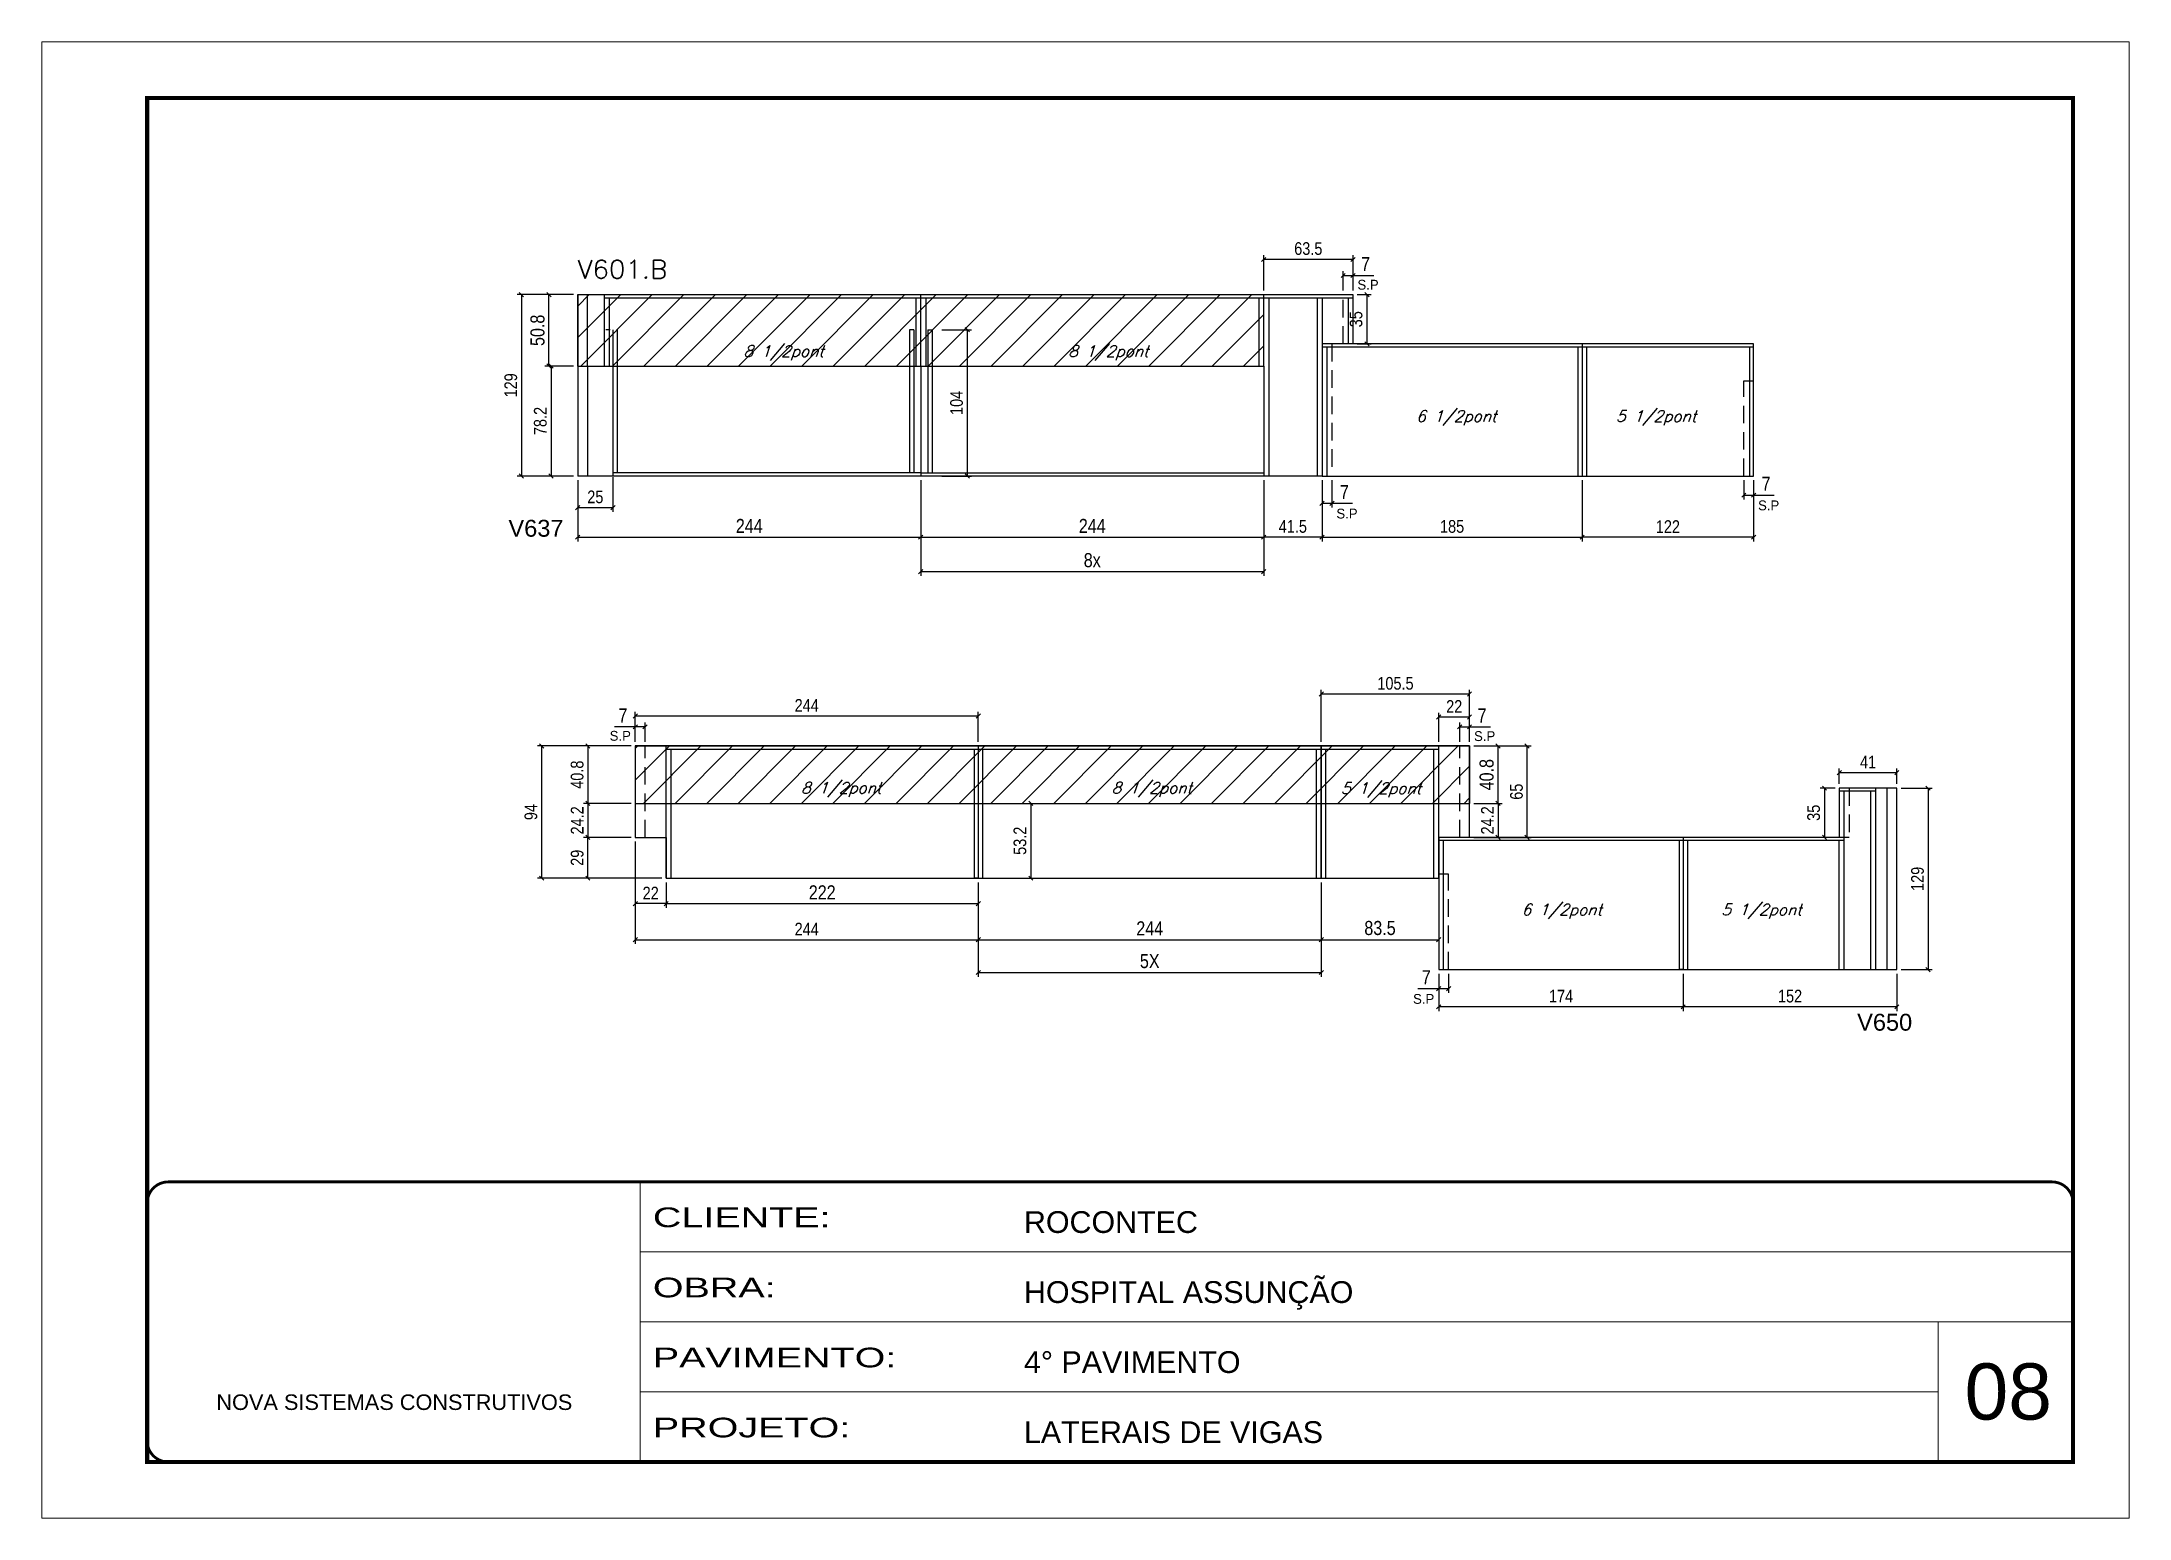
# Model space of a CAD drawing. Extents: x -20960 to -5926, y -2106 to 21915.
# Drawn here: x -7438 to -5953, y 19717 to 20767 of the extents above; entities that cross this region are included whole.
import ezdxf

# ---------------------------------------------------------------- set-up
doc = ezdxf.new("R2010")
doc.units = 0
for name, pattern in [('CONTINUO', [0]), ('DASHED', [0.75, 0.5, -0.25]), ('HIDDEN', [0.375, 0.25, -0.125])]:
    doc.linetypes.add(name, pattern=pattern)
for name, color, linetype in [('5', 5, 'Continuous'), ('COTA', 241, 'Continuous'), ('Painéis', 200, 'Continuous'), ('Reaproveitamento', 251, 'Continuous'), ('SARR_2.2x7', 40, 'Continuous'), ('SARR_3.5x7', 81, 'Continuous'), ('texto', 7, 'Continuous')]:
    doc.layers.add(name, color=color, linetype=linetype)
for name, color, linetype, lineweight in [('CARIMBO', 255, 'Continuous', 9), ('Folhas', 255, 'Continuous', 9), ('SARRAFO DE PRESSAO', 251, 'DASHED', 9), ('Texto Seção', 7, 'Continuous', 15)]:
    doc.layers.add(name, color=color, linetype=linetype, lineweight=lineweight)
doc.styles.add('ARIAL', font='arial.ttf')
doc.styles.add('COTA TECNICA', font='techl___.ttf', dxfattribs={"height": 10})
doc.styles.add('COTA TECNICA-50', font='techl___.ttf', dxfattribs={"height": 9})
doc.styles.add('REGUA-120', font='ROMANS.shx', dxfattribs={"height": 15})
doc.styles.add('Romans', font='romans.shx')
doc.styles.add('ROMAS860', font='ROMAS860.SHX')
doc.styles.get("Standard").update_dxf_attribs({"font": 'arial.ttf'})
doc.styles.add('Tecnologia', font='')
doc.styles.get('Tecnologia').set_extended_font_data('Forgotten Futurist')
doc.dimstyles.new('COTA PAINEL-50', dxfattribs={"dimtxt": 9, "dimasz": 3, "dimexe": 3, "dimexo": 3, "dimgap": 3, "dimtad": 1, "dimdec": 1, "dimzin": 12, "dimdsep": 46, "dimtxsty": 'COTA TECNICA-50', "dimblk1": 'OBLIQUE', "dimblk2": 'OBLIQUE', "dimsah": 1, "dimcen": 0.9, "dimclrd": 4, "dimclre": 4, "dimclrt": 240, "dimadec": 1, "dimazin": 3, "dimtfac": 1, "dimtdec": 1, "dimtmove": 0, "dimatfit": 3, "dimfxl": 1, "dimtolj": 1, "dimtzin": 12, "dimarcsym": 0})
doc.dimstyles.new('PAINEL', dxfattribs={"dimtxt": 10, "dimasz": 3, "dimexe": 3, "dimexo": 3, "dimgap": 3, "dimtad": 1, "dimdec": 1, "dimzin": 12, "dimdsep": 46, "dimtxsty": 'COTA TECNICA', "dimblk1": 'OBLIQUE', "dimblk2": 'OBLIQUE', "dimsah": 1, "dimcen": 0.9, "dimclrd": 4, "dimclre": 4, "dimclrt": 240, "dimadec": 1, "dimazin": 3, "dimtfac": 1, "dimtdec": 1, "dimtmove": 0, "dimatfit": 3, "dimfxl": 1, "dimtolj": 1, "dimtzin": 12, "dimarcsym": 0})

msp = doc.modelspace()

# ---------------------------------------------------------------- texts
at = {"layer": '5', "linetype": 'Continuous'}
for s, p in [('V637', (-7106.49, 20414.83)), ('V650', (-6147.05, 20063.54))]:
    msp.add_text(s, height=12, rotation=0.00004, dxfattribs=at).set_placement(p)
at = {"layer": 'CARIMBO', "style": 'ARIAL'}
msp.add_text('08', height=40, dxfattribs=at).set_placement((-6070.64, 19786.96))
at = {"layer": 'texto', "color": 4, "char_height": 7, "attachment_point": 5, "style": 'ROMAS860'}
for insert in [(-6495.01, 20593.97), (-6509.99, 20431.24), (-6210.01, 20437.07), (-7026.95, 20273.18), (-6412.05, 20272.98), (-6455.43, 20086.09)]:
    msp.add_mtext('S.P', dxfattribs=dict(at, insert=insert))
at = {"layer": 'texto', "color": 2, "char_height": 8, "attachment_point": 5, "style": 'Romans'}
for s, insert in [('{\\Q19;\\C256;8 1/2pont}', (-6910.74, 20545.46)), ('{\\Q19;\\C256;8 1/2pont}', (-6679.73, 20545.46)), ('{\\Q19;\\C256;6 1/2pont}', (-6432.21, 20499.29)), ('{\\Q19;\\C256;5 1/2pont}', (-6290.09, 20499.29)), ('{\\Q19;\\C256;8 1/2pont}', (-6869.78, 20234.96)), ('{\\Q19;\\C256;8 1/2pont}', (-6648.85, 20234.96)), ('{\\Q19;\\C256;5 1/2pont}', (-6485.79, 20234.61)), ('{\\Q19;\\C256;6 1/2pont}', (-6357.21, 20148.31)), ('{\\Q19;\\C256;5 1/2pont}', (-6215.09, 20148.31))]:
    msp.add_mtext(s, dxfattribs=dict(at, insert=insert))
at = {"layer": 'Texto Seção', "style": 'REGUA-120', "width": 1.05}
msp.add_text('V601.B', height=13, dxfattribs=at).set_placement((-7057.23, 20598.51))

# ---------------------------------------------------------------- blocks, each defined once
blk = doc.blocks.new('_Oblique')
at = {"color": 0, "linetype": 'ByBlock', "lineweight": -2}
blk.add_line((-0.5, -0.5), (0.5, 0.5), dxfattribs=at)
blk = doc.blocks.new('*D48')
at = {"layer": 'COTA', "color": 4, "lineweight": -2, "ltscale": 25, "transparency": 16777216}
for p, q in [((-6419.8, 20266), (-6399.5, 20266)), ((-6402.5, 20225.2), (-6402.5, 20266)), ((-6419.8, 20225.2), (-6399.5, 20225.2))]:
    blk.add_line(p, q, dxfattribs=at)
at = {"layer": 'Defpoints', "color": 0, "ltscale": 25, "transparency": 16777216}
for p in [(-6422.8, 20266), (-6402.5, 20266), (-6422.8, 20225.2)]:
    blk.add_point(p, dxfattribs=at)
at = {"layer": 'COTA', "color": 4, "lineweight": -2, "ltscale": 25, "transparency": 16777216, "xscale": 3, "yscale": 3, "zscale": 3}
for p, rotation in [((-6402.5, 20266), 90), ((-6402.5, 20225.2), 270)]:
    blk.add_blockref('_Oblique', p, dxfattribs=dict(at, rotation=rotation))
at = {"layer": 'COTA', "color": 240, "ltscale": 25, "transparency": 16777216, "insert": (-6410.6, 20245.6), "char_height": 10, "attachment_point": 5, "rotation": 90, "style": 'COTA TECNICA'}
blk.add_mtext('\\A1;40.8', dxfattribs=at)
blk = doc.blocks.new('*D36')
at = {"layer": 'COTA', "color": 4, "lineweight": -2, "ltscale": 25, "transparency": 16777216}
for p, q in [((-7057.2, 20455), (-7057.2, 20411.5)), ((-6813.2, 20455), (-6813.2, 20411.5)), ((-7057.2, 20414.5), (-6813.2, 20414.5))]:
    blk.add_line(p, q, dxfattribs=at)
at = {"layer": 'Defpoints', "color": 0, "ltscale": 25, "transparency": 16777216}
for p in [(-7057.2, 20458), (-6813.2, 20458), (-6813.2, 20414.5)]:
    blk.add_point(p, dxfattribs=at)
at = {"layer": 'COTA', "color": 4, "lineweight": -2, "ltscale": 25, "transparency": 16777216, "xscale": 3, "yscale": 3, "zscale": 3, "rotation": 180}
blk.add_blockref('_Oblique', (-7057.2, 20414.5), dxfattribs=at)
at = {"layer": 'COTA', "color": 4, "lineweight": -2, "ltscale": 25, "transparency": 16777216, "xscale": 3, "yscale": 3, "zscale": 3}
blk.add_blockref('_Oblique', (-6813.2, 20414.5), dxfattribs=at)
at = {"layer": 'COTA', "color": 240, "ltscale": 25, "transparency": 16777216, "insert": (-6935.2, 20422.5), "char_height": 10, "attachment_point": 5, "style": 'COTA TECNICA'}
blk.add_mtext('\\A1;244', dxfattribs=at)
blk = doc.blocks.new('*D37')
at = {"layer": 'COTA', "color": 4, "lineweight": -2, "ltscale": 25, "transparency": 16777216}
for p, q in [((-6813.2, 20455), (-6813.2, 20411.5)), ((-6569.2, 20455), (-6569.2, 20411.5)), ((-6813.2, 20414.5), (-6569.2, 20414.5))]:
    blk.add_line(p, q, dxfattribs=at)
at = {"layer": 'Defpoints', "color": 0, "ltscale": 25, "transparency": 16777216}
for p in [(-6813.2, 20458), (-6569.2, 20458), (-6569.2, 20414.5)]:
    blk.add_point(p, dxfattribs=at)
at = {"layer": 'COTA', "color": 4, "lineweight": -2, "ltscale": 25, "transparency": 16777216, "xscale": 3, "yscale": 3, "zscale": 3, "rotation": 180}
blk.add_blockref('_Oblique', (-6813.2, 20414.5), dxfattribs=at)
at = {"layer": 'COTA', "color": 4, "lineweight": -2, "ltscale": 25, "transparency": 16777216, "xscale": 3, "yscale": 3, "zscale": 3}
blk.add_blockref('_Oblique', (-6569.2, 20414.5), dxfattribs=at)
at = {"layer": 'COTA', "color": 240, "ltscale": 25, "transparency": 16777216, "insert": (-6691.2, 20422.5), "char_height": 10, "attachment_point": 5, "style": 'COTA TECNICA'}
blk.add_mtext('\\A1;244', dxfattribs=at)
blk = doc.blocks.new('*D38')
at = {"layer": 'COTA', "color": 4, "lineweight": -2, "ltscale": 25, "transparency": 16777216}
for p, q in [((-6813.2, 20455), (-6813.2, 20387)), ((-6569.2, 20455), (-6569.2, 20387)), ((-6813.2, 20390), (-6569.2, 20390))]:
    blk.add_line(p, q, dxfattribs=at)
at = {"layer": 'Defpoints', "color": 0, "ltscale": 25, "transparency": 16777216}
for p in [(-6813.2, 20458), (-6569.2, 20458), (-6569.2, 20390)]:
    blk.add_point(p, dxfattribs=at)
at = {"layer": 'COTA', "color": 4, "lineweight": -2, "ltscale": 25, "transparency": 16777216, "xscale": 3, "yscale": 3, "zscale": 3, "rotation": 180}
blk.add_blockref('_Oblique', (-6813.2, 20390), dxfattribs=at)
at = {"layer": 'COTA', "color": 4, "lineweight": -2, "ltscale": 25, "transparency": 16777216, "xscale": 3, "yscale": 3, "zscale": 3}
blk.add_blockref('_Oblique', (-6569.2, 20390), dxfattribs=at)
at = {"layer": 'COTA', "color": 240, "ltscale": 25, "transparency": 16777216, "insert": (-6691.2, 20398.1), "char_height": 10, "attachment_point": 5, "style": 'COTA TECNICA'}
blk.add_mtext('\\A1;8x', dxfattribs=at)
blk = doc.blocks.new('*D25')
at = {"layer": 'COTA', "color": 4, "lineweight": -2, "ltscale": 25, "transparency": 16777216}
for p, q in [((-7060.2, 20587), (-7080.7, 20587)), ((-7077.7, 20536.2), (-7077.7, 20587)), ((-7060.2, 20536.2), (-7080.7, 20536.2))]:
    blk.add_line(p, q, dxfattribs=at)
at = {"layer": 'Defpoints', "color": 0, "ltscale": 25, "transparency": 16777216}
for p in [(-7077.7, 20587), (-7057.2, 20587), (-7057.2, 20536.2)]:
    blk.add_point(p, dxfattribs=at)
at = {"layer": 'COTA', "color": 4, "lineweight": -2, "ltscale": 25, "transparency": 16777216, "xscale": 3, "yscale": 3, "zscale": 3}
for p, rotation in [((-7077.7, 20587), 90), ((-7077.7, 20536.2), 270)]:
    blk.add_blockref('_Oblique', p, dxfattribs=dict(at, rotation=rotation))
at = {"layer": 'COTA', "color": 240, "ltscale": 25, "transparency": 16777216, "insert": (-7085.8, 20561.6), "char_height": 10, "attachment_point": 5, "rotation": 90, "style": 'COTA TECNICA'}
blk.add_mtext('\\A1;50.8', dxfattribs=at)
blk = doc.blocks.new('*D26')
at = {"layer": 'COTA', "color": 4, "lineweight": -2, "ltscale": 25, "transparency": 16777216}
for p, q in [((-6772.3, 20169), (-6772.3, 20125.2)), ((-6528.3, 20169), (-6528.3, 20125.2)), ((-6772.3, 20128.2), (-6528.3, 20128.2))]:
    blk.add_line(p, q, dxfattribs=at)
at = {"layer": 'Defpoints', "color": 0, "ltscale": 25, "transparency": 16777216}
for p in [(-6772.3, 20172), (-6528.3, 20172), (-6528.3, 20128.2)]:
    blk.add_point(p, dxfattribs=at)
at = {"layer": 'COTA', "color": 4, "lineweight": -2, "ltscale": 25, "transparency": 16777216, "xscale": 3, "yscale": 3, "zscale": 3, "rotation": 180}
blk.add_blockref('_Oblique', (-6772.3, 20128.2), dxfattribs=at)
at = {"layer": 'COTA', "color": 4, "lineweight": -2, "ltscale": 25, "transparency": 16777216, "xscale": 3, "yscale": 3, "zscale": 3}
blk.add_blockref('_Oblique', (-6528.3, 20128.2), dxfattribs=at)
at = {"layer": 'COTA', "color": 240, "ltscale": 25, "transparency": 16777216, "insert": (-6650.3, 20136.3), "char_height": 10, "attachment_point": 5, "style": 'COTA TECNICA'}
blk.add_mtext('\\A1;244', dxfattribs=at)
blk = doc.blocks.new('*D24')
at = {"layer": 'COTA', "color": 4, "lineweight": -2, "ltscale": 25, "transparency": 16777216}
for p, q in [((-6772.3, 20169), (-6772.3, 20101.9)), ((-6528.3, 20169), (-6528.3, 20101.9)), ((-6772.3, 20104.9), (-6528.3, 20104.9))]:
    blk.add_line(p, q, dxfattribs=at)
at = {"layer": 'Defpoints', "color": 0, "ltscale": 25, "transparency": 16777216}
for p in [(-6772.3, 20172), (-6528.3, 20172), (-6528.3, 20104.9)]:
    blk.add_point(p, dxfattribs=at)
at = {"layer": 'COTA', "color": 4, "lineweight": -2, "ltscale": 25, "transparency": 16777216, "xscale": 3, "yscale": 3, "zscale": 3, "rotation": 180}
blk.add_blockref('_Oblique', (-6772.3, 20104.9), dxfattribs=at)
at = {"layer": 'COTA', "color": 4, "lineweight": -2, "ltscale": 25, "transparency": 16777216, "xscale": 3, "yscale": 3, "zscale": 3}
blk.add_blockref('_Oblique', (-6528.3, 20104.9), dxfattribs=at)
at = {"layer": 'COTA', "color": 240, "ltscale": 25, "transparency": 16777216, "insert": (-6650.3, 20113), "char_height": 10, "attachment_point": 5, "style": 'COTA TECNICA'}
blk.add_mtext('\\A1;5X', dxfattribs=at)
blk = doc.blocks.new('*D27')
at = {"layer": 'COTA', "color": 4, "lineweight": -2, "ltscale": 25, "transparency": 16777216}
for p, q in [((-6994.3, 20169), (-6994.3, 20150.9)), ((-6772.3, 20169), (-6772.3, 20150.9)), ((-6994.3, 20153.9), (-6772.3, 20153.9))]:
    blk.add_line(p, q, dxfattribs=at)
at = {"layer": 'Defpoints', "color": 0, "ltscale": 25, "transparency": 16777216}
for p in [(-6994.3, 20172), (-6772.3, 20172), (-6772.3, 20153.9)]:
    blk.add_point(p, dxfattribs=at)
at = {"layer": 'COTA', "color": 4, "lineweight": -2, "ltscale": 25, "transparency": 16777216, "xscale": 3, "yscale": 3, "zscale": 3, "rotation": 180}
blk.add_blockref('_Oblique', (-6994.3, 20153.9), dxfattribs=at)
at = {"layer": 'COTA', "color": 4, "lineweight": -2, "ltscale": 25, "transparency": 16777216, "xscale": 3, "yscale": 3, "zscale": 3}
blk.add_blockref('_Oblique', (-6772.3, 20153.9), dxfattribs=at)
at = {"layer": 'COTA', "color": 240, "ltscale": 25, "transparency": 16777216, "insert": (-6883.3, 20161.9), "char_height": 10, "attachment_point": 5, "style": 'COTA TECNICA'}
blk.add_mtext('\\A1;222', dxfattribs=at)
blk = doc.blocks.new('*D28')
at = {"layer": 'COTA', "color": 4, "lineweight": -2, "ltscale": 25, "transparency": 16777216}
for p, q in [((-6528.3, 20169), (-6528.3, 20125.2)), ((-6444.7, 20169), (-6444.7, 20125.2)), ((-6528.3, 20128.2), (-6444.7, 20128.2))]:
    blk.add_line(p, q, dxfattribs=at)
at = {"layer": 'Defpoints', "color": 0, "ltscale": 25, "transparency": 16777216}
for p in [(-6528.3, 20172), (-6444.7, 20172), (-6444.7, 20128.2)]:
    blk.add_point(p, dxfattribs=at)
at = {"layer": 'COTA', "color": 4, "lineweight": -2, "ltscale": 25, "transparency": 16777216, "xscale": 3, "yscale": 3, "zscale": 3, "rotation": 180}
blk.add_blockref('_Oblique', (-6528.3, 20128.2), dxfattribs=at)
at = {"layer": 'COTA', "color": 4, "lineweight": -2, "ltscale": 25, "transparency": 16777216, "xscale": 3, "yscale": 3, "zscale": 3}
blk.add_blockref('_Oblique', (-6444.7, 20128.2), dxfattribs=at)
at = {"layer": 'COTA', "color": 240, "ltscale": 25, "transparency": 16777216, "insert": (-6486.5, 20136.5), "char_height": 10, "attachment_point": 5, "style": 'COTA TECNICA'}
blk.add_mtext('\\A1;83.5', dxfattribs=at)
blk = doc.blocks.new('9999999999')
at = {"color": 30, "linetype": 'CONTINUO'}
for p, q in [((98564.6, 34230.2), (98564.6, 34429.4)), ((98564.6, 34379.6), (99584, 34379.6)), ((98564.6, 34329.8), (99488, 34329.8)), ((99584, 34329.8), (99488, 34329.8)), ((99488, 34329.8), (99488, 34230.2)), ((98564.6, 34280), (99488, 34280))]:
    blk.add_line(p, q, dxfattribs=at)
at = {"color": 30, "linetype": 'CONTINUO', "const_width": 2}
blk.add_lwpolyline([(99584, 34230.2), (99584, 34414.4, 0.414214), (99569, 34429.4), (98229, 34429.4, 0.414214), (98214, 34414.4), (98214, 34245.2, 0.414214), (98229, 34230.2), (99584, 34230.2)], format="xyb", dxfattribs=at)
at = {"layer": 'Folhas'}
blk.add_lwpolyline([(98139, 34190.2), (99624, 34190.2), (99624, 35240.2), (98139, 35240.2)], close=True, dxfattribs=at)
at = {"layer": 'Folhas', "color": 30, "const_width": 3}
blk.add_lwpolyline([(98214, 34230.2), (99584, 34230.2), (99584, 35200.2), (98214, 35200.2)], close=True, dxfattribs=at)
at = {"color": 7, "linetype": 'Continuous', "ltscale": 5, "style": 'ARIAL'}
for s, height, p in [('ROCONTEC', 15.48, (98837.7, 34393.1)), ('HOSPITAL ASSUNÇÃO', 15.483, (98837.7, 34343.3)), ('4° PAVIMENTO', 15.483, (98837.7, 34293.5)), ('NOVA SISTEMAS CONSTRUTIVOS', 11.059, (98263.2, 34267.2)), ('LATERAIS DE VIGAS', 15.483, (98837.7, 34243.7))]:
    blk.add_text(s, height=height, dxfattribs=at).set_placement(p)
at = {"layer": 'Folhas', "color": 7, "style": 'Tecnologia', "width": 1.5}
for s, p in [('CLIENTE:', (98573.7, 34397.2)), ('OBRA:', (98573.7, 34347.3)), ('PAVIMENTO:', (98573.7, 34297.5)), ('PROJETO:', (98573.7, 34247.7))]:
    blk.add_text(s, height=14, dxfattribs=at).set_placement(p)
blk = doc.blocks.new('*D121')
at = {"layer": 'COTA', "color": 4, "linetype": 'ByBlock', "lineweight": -2, "transparency": 16777216}
for p, q in [((-6444.7, 20093.4), (-6459.5, 20093.4)), ((-6444.7, 20104), (-6444.7, 20090.4)), ((-6437.7, 20093.4), (-6444.7, 20093.4)), ((-6437.7, 20104), (-6437.7, 20090.4))]:
    blk.add_line(p, q, dxfattribs=at)
at = {"layer": 'Defpoints', "color": 0, "linetype": 'ByBlock', "transparency": 16777216}
for p in [(-6444.7, 20107), (-6437.7, 20107), (-6444.7, 20093.4)]:
    blk.add_point(p, dxfattribs=at)
at = {"layer": 'COTA', "color": 4, "linetype": 'ByBlock', "lineweight": -2, "transparency": 16777216, "xscale": 3, "yscale": 3, "zscale": 3, "rotation": 180}
blk.add_blockref('_Oblique', (-6444.7, 20093.4), dxfattribs=at)
at = {"layer": 'COTA', "color": 4, "linetype": 'ByBlock', "lineweight": -2, "transparency": 16777216, "xscale": 3, "yscale": 3, "zscale": 3}
blk.add_blockref('_Oblique', (-6437.7, 20093.4), dxfattribs=at)
at = {"layer": 'COTA', "color": 240, "linetype": 'ByBlock', "transparency": 16777216, "insert": (-6453.6, 20101.5), "char_height": 10, "attachment_point": 5, "style": 'COTA TECNICA'}
blk.add_mtext('\\A1;7', dxfattribs=at)
blk = doc.blocks.new('*D122')
at = {"layer": 'COTA', "color": 4, "linetype": 'ByBlock', "lineweight": -2, "transparency": 16777216}
for p, q in [((-6429.8, 20269), (-6429.8, 20282.6)), ((-6429.8, 20279.6), (-6422.8, 20279.6)), ((-6422.8, 20269), (-6422.8, 20282.6)), ((-6422.8, 20279.6), (-6408, 20279.6))]:
    blk.add_line(p, q, dxfattribs=at)
at = {"layer": 'Defpoints', "color": 0, "linetype": 'ByBlock', "transparency": 16777216}
for p in [(-6422.8, 20279.6), (-6429.8, 20266), (-6422.8, 20266)]:
    blk.add_point(p, dxfattribs=at)
at = {"layer": 'COTA', "color": 4, "linetype": 'ByBlock', "lineweight": -2, "transparency": 16777216, "xscale": 3, "yscale": 3, "zscale": 3, "rotation": 180}
blk.add_blockref('_Oblique', (-6429.8, 20279.6), dxfattribs=at)
at = {"layer": 'COTA', "color": 4, "linetype": 'ByBlock', "lineweight": -2, "transparency": 16777216, "xscale": 3, "yscale": 3, "zscale": 3}
blk.add_blockref('_Oblique', (-6422.8, 20279.6), dxfattribs=at)
at = {"layer": 'COTA', "color": 240, "linetype": 'ByBlock', "transparency": 16777216, "insert": (-6413.9, 20287.7), "char_height": 10, "attachment_point": 5, "style": 'COTA TECNICA'}
blk.add_mtext('\\A1;7', dxfattribs=at)
blk = doc.blocks.new('*D123')
at = {"layer": 'COTA', "color": 4, "linetype": 'ByBlock', "lineweight": -2, "transparency": 16777216}
for p, q in [((-6227.7, 20455), (-6227.7, 20441.4)), ((-6220.7, 20455), (-6220.7, 20441.4)), ((-6227.7, 20444.4), (-6220.7, 20444.4)), ((-6220.7, 20444.4), (-6206, 20444.4))]:
    blk.add_line(p, q, dxfattribs=at)
at = {"layer": 'Defpoints', "color": 0, "linetype": 'ByBlock', "transparency": 16777216}
for p in [(-6227.7, 20458), (-6220.7, 20458), (-6220.7, 20444.4)]:
    blk.add_point(p, dxfattribs=at)
at = {"layer": 'COTA', "color": 4, "linetype": 'ByBlock', "lineweight": -2, "transparency": 16777216, "xscale": 3, "yscale": 3, "zscale": 3, "rotation": 180}
blk.add_blockref('_Oblique', (-6227.7, 20444.4), dxfattribs=at)
at = {"layer": 'COTA', "color": 4, "linetype": 'ByBlock', "lineweight": -2, "transparency": 16777216, "xscale": 3, "yscale": 3, "zscale": 3}
blk.add_blockref('_Oblique', (-6220.7, 20444.4), dxfattribs=at)
at = {"layer": 'COTA', "color": 240, "linetype": 'ByBlock', "transparency": 16777216, "insert": (-6211.8, 20452.5), "char_height": 10, "attachment_point": 5, "style": 'COTA TECNICA'}
blk.add_mtext('\\A1;7', dxfattribs=at)
blk = doc.blocks.new('*D124')
at = {"layer": 'COTA', "color": 4, "linetype": 'ByBlock', "lineweight": -2, "transparency": 16777216}
for p, q in [((-7016.3, 20279.6), (-7031, 20279.6)), ((-7016.3, 20269), (-7016.3, 20282.6)), ((-7009.3, 20279.6), (-7016.3, 20279.6)), ((-7009.3, 20269), (-7009.3, 20282.6))]:
    blk.add_line(p, q, dxfattribs=at)
at = {"layer": 'Defpoints', "color": 0, "linetype": 'ByBlock', "transparency": 16777216}
for p in [(-7016.3, 20279.6), (-7016.3, 20266), (-7009.3, 20266)]:
    blk.add_point(p, dxfattribs=at)
at = {"layer": 'COTA', "color": 4, "linetype": 'ByBlock', "lineweight": -2, "transparency": 16777216, "xscale": 3, "yscale": 3, "zscale": 3, "rotation": 180}
blk.add_blockref('_Oblique', (-7016.3, 20279.6), dxfattribs=at)
at = {"layer": 'COTA', "color": 4, "linetype": 'ByBlock', "lineweight": -2, "transparency": 16777216, "xscale": 3, "yscale": 3, "zscale": 3}
blk.add_blockref('_Oblique', (-7009.3, 20279.6), dxfattribs=at)
at = {"layer": 'COTA', "color": 240, "linetype": 'ByBlock', "transparency": 16777216, "insert": (-7025.1, 20287.7), "char_height": 10, "attachment_point": 5, "style": 'COTA TECNICA'}
blk.add_mtext('\\A1;7', dxfattribs=at)
blk = doc.blocks.new('*D126')
at = {"layer": 'COTA', "color": 4, "linetype": 'ByBlock', "lineweight": -2, "transparency": 16777216}
for p, q in [((-6527.7, 20455), (-6527.7, 20435.6)), ((-6520.7, 20455), (-6520.7, 20435.6)), ((-6527.7, 20438.6), (-6520.7, 20438.6)), ((-6520.7, 20438.6), (-6506, 20438.6))]:
    blk.add_line(p, q, dxfattribs=at)
at = {"layer": 'Defpoints', "color": 0, "linetype": 'ByBlock', "transparency": 16777216}
for p in [(-6527.7, 20458), (-6520.7, 20458), (-6520.7, 20438.6)]:
    blk.add_point(p, dxfattribs=at)
at = {"layer": 'COTA', "color": 4, "linetype": 'ByBlock', "lineweight": -2, "transparency": 16777216, "xscale": 3, "yscale": 3, "zscale": 3, "rotation": 180}
blk.add_blockref('_Oblique', (-6527.7, 20438.6), dxfattribs=at)
at = {"layer": 'COTA', "color": 4, "linetype": 'ByBlock', "lineweight": -2, "transparency": 16777216, "xscale": 3, "yscale": 3, "zscale": 3}
blk.add_blockref('_Oblique', (-6520.7, 20438.6), dxfattribs=at)
at = {"layer": 'COTA', "color": 240, "linetype": 'ByBlock', "transparency": 16777216, "insert": (-6511.8, 20446.6), "char_height": 10, "attachment_point": 5, "style": 'COTA TECNICA'}
blk.add_mtext('\\A1;7', dxfattribs=at)
blk = doc.blocks.new('*D128')
at = {"layer": 'COTA', "color": 4, "linetype": 'ByBlock', "lineweight": -2, "transparency": 16777216}
for p, q in [((-6512.7, 20590), (-6512.7, 20603.6)), ((-6512.7, 20600.6), (-6505.7, 20600.6)), ((-6505.7, 20590), (-6505.7, 20603.6)), ((-6505.7, 20600.6), (-6491, 20600.6))]:
    blk.add_line(p, q, dxfattribs=at)
at = {"layer": 'Defpoints', "color": 0, "linetype": 'ByBlock', "transparency": 16777216}
for p in [(-6505.7, 20600.6), (-6512.7, 20587), (-6505.7, 20587)]:
    blk.add_point(p, dxfattribs=at)
at = {"layer": 'COTA', "color": 4, "linetype": 'ByBlock', "lineweight": -2, "transparency": 16777216, "xscale": 3, "yscale": 3, "zscale": 3, "rotation": 180}
blk.add_blockref('_Oblique', (-6512.7, 20600.6), dxfattribs=at)
at = {"layer": 'COTA', "color": 4, "linetype": 'ByBlock', "lineweight": -2, "transparency": 16777216, "xscale": 3, "yscale": 3, "zscale": 3}
blk.add_blockref('_Oblique', (-6505.7, 20600.6), dxfattribs=at)
at = {"layer": 'COTA', "color": 240, "linetype": 'ByBlock', "transparency": 16777216, "insert": (-6496.8, 20608.7), "char_height": 10, "attachment_point": 5, "style": 'COTA TECNICA'}
blk.add_mtext('\\A1;7', dxfattribs=at)
blk = doc.blocks.new('*D129')
at = {"layer": 'COTA', "color": 4, "lineweight": -2, "transparency": 16777216}
for p, q in [((-6419.8, 20225.2), (-6399.5, 20225.2)), ((-6402.5, 20225.2), (-6402.5, 20201)), ((-6419.8, 20201), (-6399.5, 20201))]:
    blk.add_line(p, q, dxfattribs=at)
at = {"layer": 'Defpoints', "color": 0, "transparency": 16777216}
for p in [(-6422.8, 20225.2), (-6422.8, 20201), (-6402.5, 20201)]:
    blk.add_point(p, dxfattribs=at)
at = {"layer": 'COTA', "color": 4, "lineweight": -2, "transparency": 16777216, "xscale": 3, "yscale": 3, "zscale": 3}
for p, rotation in [((-6402.5, 20225.2), 90), ((-6402.5, 20201), 270)]:
    blk.add_blockref('_Oblique', p, dxfattribs=dict(at, rotation=rotation))
at = {"layer": 'COTA', "color": 240, "transparency": 16777216, "insert": (-6410.1, 20213.1), "char_height": 9, "attachment_point": 5, "rotation": 90, "style": 'COTA TECNICA-50'}
blk.add_mtext('\\A1;24.2', dxfattribs=at)
blk = doc.blocks.new('*D130')
at = {"layer": 'COTA', "color": 4, "lineweight": -2, "transparency": 16777216}
for p, q in [((-6419.8, 20266), (-6378.9, 20266)), ((-6381.9, 20201), (-6381.9, 20266)), ((-6419.8, 20201), (-6378.9, 20201))]:
    blk.add_line(p, q, dxfattribs=at)
at = {"layer": 'Defpoints', "color": 0, "transparency": 16777216}
for p in [(-6422.8, 20266), (-6381.9, 20266), (-6422.8, 20201)]:
    blk.add_point(p, dxfattribs=at)
at = {"layer": 'COTA', "color": 4, "lineweight": -2, "transparency": 16777216, "xscale": 3, "yscale": 3, "zscale": 3}
for p, rotation in [((-6381.9, 20266), 90), ((-6381.9, 20201), 270)]:
    blk.add_blockref('_Oblique', p, dxfattribs=dict(at, rotation=rotation))
at = {"layer": 'COTA', "color": 240, "transparency": 16777216, "insert": (-6389.4, 20233.5), "char_height": 9, "attachment_point": 5, "rotation": 90, "style": 'COTA TECNICA-50'}
blk.add_mtext('\\A1;65', dxfattribs=at)
blk = doc.blocks.new('*D131')
at = {"layer": 'COTA', "color": 4, "lineweight": -2, "transparency": 16777216}
for p, q in [((-6528.3, 20269), (-6528.3, 20305.9)), ((-6422.8, 20302.9), (-6528.3, 20302.9)), ((-6422.8, 20269), (-6422.8, 20305.9))]:
    blk.add_line(p, q, dxfattribs=at)
at = {"layer": 'Defpoints', "color": 0, "transparency": 16777216}
for p in [(-6528.3, 20302.9), (-6528.3, 20266), (-6422.8, 20266)]:
    blk.add_point(p, dxfattribs=at)
at = {"layer": 'COTA', "color": 4, "lineweight": -2, "transparency": 16777216, "xscale": 3, "yscale": 3, "zscale": 3, "rotation": 180}
blk.add_blockref('_Oblique', (-6528.3, 20302.9), dxfattribs=at)
at = {"layer": 'COTA', "color": 4, "lineweight": -2, "transparency": 16777216, "xscale": 3, "yscale": 3, "zscale": 3}
blk.add_blockref('_Oblique', (-6422.8, 20302.9), dxfattribs=at)
at = {"layer": 'COTA', "color": 240, "transparency": 16777216, "insert": (-6475.5, 20310.5), "char_height": 9, "attachment_point": 5, "style": 'COTA TECNICA-50'}
blk.add_mtext('\\A1;105.5', dxfattribs=at)
blk = doc.blocks.new('*D132')
at = {"layer": 'COTA', "color": 4, "lineweight": -2, "transparency": 16777216}
for p, q in [((-7016.3, 20269), (-7016.3, 20290.3)), ((-6772.3, 20287.3), (-7016.3, 20287.3)), ((-6772.3, 20269), (-6772.3, 20290.3))]:
    blk.add_line(p, q, dxfattribs=at)
at = {"layer": 'Defpoints', "color": 0, "transparency": 16777216}
for p in [(-7016.3, 20287.3), (-7016.3, 20266), (-6772.3, 20266)]:
    blk.add_point(p, dxfattribs=at)
at = {"layer": 'COTA', "color": 4, "lineweight": -2, "transparency": 16777216, "xscale": 3, "yscale": 3, "zscale": 3, "rotation": 180}
blk.add_blockref('_Oblique', (-7016.3, 20287.3), dxfattribs=at)
at = {"layer": 'COTA', "color": 4, "lineweight": -2, "transparency": 16777216, "xscale": 3, "yscale": 3, "zscale": 3}
blk.add_blockref('_Oblique', (-6772.3, 20287.3), dxfattribs=at)
at = {"layer": 'COTA', "color": 240, "transparency": 16777216, "insert": (-6894.3, 20294.9), "char_height": 9, "attachment_point": 5, "style": 'COTA TECNICA-50'}
blk.add_mtext('\\A1;244', dxfattribs=at)
blk = doc.blocks.new('*D133')
at = {"layer": 'COTA', "color": 4, "lineweight": -2, "transparency": 16777216}
for p, q in [((-7060.2, 20536.2), (-7079.2, 20536.2)), ((-7076.2, 20536.2), (-7076.2, 20458)), ((-7060.2, 20458), (-7079.2, 20458))]:
    blk.add_line(p, q, dxfattribs=at)
at = {"layer": 'Defpoints', "color": 0, "transparency": 16777216}
for p in [(-7057.2, 20536.2), (-7076.2, 20458), (-7057.2, 20458)]:
    blk.add_point(p, dxfattribs=at)
at = {"layer": 'COTA', "color": 4, "lineweight": -2, "transparency": 16777216, "xscale": 3, "yscale": 3, "zscale": 3}
for p, rotation in [((-7076.2, 20536.2), 90), ((-7076.2, 20458), 270)]:
    blk.add_blockref('_Oblique', p, dxfattribs=dict(at, rotation=rotation))
at = {"layer": 'COTA', "color": 240, "transparency": 16777216, "insert": (-7083.8, 20497.1), "char_height": 9, "attachment_point": 5, "rotation": 90, "style": 'COTA TECNICA-50'}
blk.add_mtext('\\A1;78.2', dxfattribs=at)
blk = doc.blocks.new('*D134')
at = {"layer": 'COTA', "color": 4, "lineweight": -2, "transparency": 16777216}
for p, q in [((-7060.2, 20587), (-7100.3, 20587)), ((-7097.3, 20587), (-7097.3, 20458)), ((-7060.2, 20458), (-7100.3, 20458))]:
    blk.add_line(p, q, dxfattribs=at)
at = {"layer": 'Defpoints', "color": 0, "transparency": 16777216}
for p in [(-7057.2, 20587), (-7097.3, 20458), (-7057.2, 20458)]:
    blk.add_point(p, dxfattribs=at)
at = {"layer": 'COTA', "color": 4, "lineweight": -2, "transparency": 16777216, "xscale": 3, "yscale": 3, "zscale": 3}
for p, rotation in [((-7097.3, 20587), 90), ((-7097.3, 20458), 270)]:
    blk.add_blockref('_Oblique', p, dxfattribs=dict(at, rotation=rotation))
at = {"layer": 'COTA', "color": 240, "transparency": 16777216, "insert": (-7104.8, 20522.5), "char_height": 9, "attachment_point": 5, "rotation": 90, "style": 'COTA TECNICA-50'}
blk.add_mtext('\\A1;129', dxfattribs=at)
blk = doc.blocks.new('*D135')
at = {"layer": 'COTA', "color": 4, "lineweight": -2, "transparency": 16777216}
for p, q in [((-6569.2, 20590), (-6569.2, 20615)), ((-6505.7, 20612), (-6569.2, 20612)), ((-6505.7, 20590), (-6505.7, 20615))]:
    blk.add_line(p, q, dxfattribs=at)
at = {"layer": 'Defpoints', "color": 0, "transparency": 16777216}
for p in [(-6569.2, 20612), (-6569.2, 20587), (-6505.7, 20587)]:
    blk.add_point(p, dxfattribs=at)
at = {"layer": 'COTA', "color": 4, "lineweight": -2, "transparency": 16777216, "xscale": 3, "yscale": 3, "zscale": 3, "rotation": 180}
blk.add_blockref('_Oblique', (-6569.2, 20612), dxfattribs=at)
at = {"layer": 'COTA', "color": 4, "lineweight": -2, "transparency": 16777216, "xscale": 3, "yscale": 3, "zscale": 3}
blk.add_blockref('_Oblique', (-6505.7, 20612), dxfattribs=at)
at = {"layer": 'COTA', "color": 240, "transparency": 16777216, "insert": (-6537.5, 20619.7), "char_height": 9, "attachment_point": 5, "style": 'COTA TECNICA-50'}
blk.add_mtext('\\A1;63.5', dxfattribs=at)
blk = doc.blocks.new('*D136')
at = {"layer": 'COTA', "color": 4, "lineweight": -2, "transparency": 16777216}
for p, q in [((-6569.2, 20455), (-6569.2, 20411.5)), ((-6527.7, 20455), (-6527.7, 20411.5)), ((-6527.7, 20414.5), (-6569.2, 20414.5))]:
    blk.add_line(p, q, dxfattribs=at)
at = {"layer": 'Defpoints', "color": 0, "transparency": 16777216}
for p in [(-6569.2, 20458), (-6527.7, 20458), (-6569.2, 20414.5)]:
    blk.add_point(p, dxfattribs=at)
at = {"layer": 'COTA', "color": 4, "lineweight": -2, "transparency": 16777216, "xscale": 3, "yscale": 3, "zscale": 3, "rotation": 180}
blk.add_blockref('_Oblique', (-6569.2, 20414.5), dxfattribs=at)
at = {"layer": 'COTA', "color": 4, "lineweight": -2, "transparency": 16777216, "xscale": 3, "yscale": 3, "zscale": 3}
blk.add_blockref('_Oblique', (-6527.7, 20414.5), dxfattribs=at)
at = {"layer": 'COTA', "color": 240, "transparency": 16777216, "insert": (-6548.5, 20422.1), "char_height": 9, "attachment_point": 5, "style": 'COTA TECNICA-50'}
blk.add_mtext('\\A1;41.5', dxfattribs=at)
blk = doc.blocks.new('*D137')
at = {"layer": 'COTA', "color": 4, "lineweight": -2, "transparency": 16777216}
for p, q in [((-6502.7, 20587), (-6492.8, 20587)), ((-6495.8, 20587), (-6495.8, 20552)), ((-6502.7, 20552), (-6492.8, 20552))]:
    blk.add_line(p, q, dxfattribs=at)
at = {"layer": 'Defpoints', "color": 0, "transparency": 16777216}
for p in [(-6505.7, 20587), (-6505.7, 20552), (-6495.8, 20552)]:
    blk.add_point(p, dxfattribs=at)
at = {"layer": 'COTA', "color": 4, "lineweight": -2, "transparency": 16777216, "xscale": 3, "yscale": 3, "zscale": 3}
for p, rotation in [((-6495.8, 20587), 90), ((-6495.8, 20552), 270)]:
    blk.add_blockref('_Oblique', p, dxfattribs=dict(at, rotation=rotation))
at = {"layer": 'COTA', "color": 240, "transparency": 16777216, "insert": (-6503.5, 20569.5), "char_height": 9, "attachment_point": 5, "rotation": 90, "style": 'COTA TECNICA-50'}
blk.add_mtext('\\A1;35', dxfattribs=at)
blk = doc.blocks.new('*D138')
at = {"layer": 'COTA', "color": 4, "lineweight": -2, "transparency": 16777216}
for p, q in [((-6342.7, 20455), (-6342.7, 20411.5)), ((-6220.7, 20455), (-6220.7, 20411.5)), ((-6220.7, 20414.5), (-6342.7, 20414.5))]:
    blk.add_line(p, q, dxfattribs=at)
at = {"layer": 'Defpoints', "color": 0, "transparency": 16777216}
for p in [(-6342.7, 20458), (-6220.7, 20458), (-6342.7, 20414.5)]:
    blk.add_point(p, dxfattribs=at)
at = {"layer": 'COTA', "color": 4, "lineweight": -2, "transparency": 16777216, "xscale": 3, "yscale": 3, "zscale": 3, "rotation": 180}
blk.add_blockref('_Oblique', (-6342.7, 20414.5), dxfattribs=at)
at = {"layer": 'COTA', "color": 4, "lineweight": -2, "transparency": 16777216, "xscale": 3, "yscale": 3, "zscale": 3}
blk.add_blockref('_Oblique', (-6220.7, 20414.5), dxfattribs=at)
at = {"layer": 'COTA', "color": 240, "transparency": 16777216, "insert": (-6281.7, 20422), "char_height": 9, "attachment_point": 5, "style": 'COTA TECNICA-50'}
blk.add_mtext('\\A1;122', dxfattribs=at)
blk = doc.blocks.new('*D139')
at = {"layer": 'COTA', "color": 4, "lineweight": -2, "transparency": 16777216}
for p, q in [((-6527.7, 20455), (-6527.7, 20411.5)), ((-6342.7, 20455), (-6342.7, 20411.5)), ((-6527.7, 20414.5), (-6342.7, 20414.5))]:
    blk.add_line(p, q, dxfattribs=at)
at = {"layer": 'Defpoints', "color": 0, "transparency": 16777216}
for p in [(-6527.7, 20458), (-6342.7, 20458), (-6342.7, 20414.5)]:
    blk.add_point(p, dxfattribs=at)
at = {"layer": 'COTA', "color": 4, "lineweight": -2, "transparency": 16777216, "xscale": 3, "yscale": 3, "zscale": 3, "rotation": 180}
blk.add_blockref('_Oblique', (-6527.7, 20414.5), dxfattribs=at)
at = {"layer": 'COTA', "color": 4, "lineweight": -2, "transparency": 16777216, "xscale": 3, "yscale": 3, "zscale": 3}
blk.add_blockref('_Oblique', (-6342.7, 20414.5), dxfattribs=at)
at = {"layer": 'COTA', "color": 240, "transparency": 16777216, "insert": (-6435.2, 20422.1), "char_height": 9, "attachment_point": 5, "style": 'COTA TECNICA-50'}
blk.add_mtext('\\A1;185', dxfattribs=at)
blk = doc.blocks.new('*D140')
at = {"layer": 'COTA', "color": 4, "lineweight": -2, "transparency": 16777216}
for p, q in [((-6444.7, 20269), (-6444.7, 20289.6)), ((-6422.8, 20286.6), (-6444.7, 20286.6)), ((-6422.8, 20269), (-6422.8, 20289.6))]:
    blk.add_line(p, q, dxfattribs=at)
at = {"layer": 'Defpoints', "color": 0, "transparency": 16777216}
for p in [(-6444.7, 20286.6), (-6444.7, 20266), (-6422.8, 20266)]:
    blk.add_point(p, dxfattribs=at)
at = {"layer": 'COTA', "color": 4, "lineweight": -2, "transparency": 16777216, "xscale": 3, "yscale": 3, "zscale": 3, "rotation": 180}
blk.add_blockref('_Oblique', (-6444.7, 20286.6), dxfattribs=at)
at = {"layer": 'COTA', "color": 4, "lineweight": -2, "transparency": 16777216, "xscale": 3, "yscale": 3, "zscale": 3}
blk.add_blockref('_Oblique', (-6422.8, 20286.6), dxfattribs=at)
at = {"layer": 'COTA', "color": 240, "transparency": 16777216, "insert": (-6433.7, 20294.1), "char_height": 9, "attachment_point": 5, "style": 'COTA TECNICA-50'}
blk.add_mtext('\\A1;22', dxfattribs=at)
blk = doc.blocks.new('*D141')
at = {"layer": 'COTA', "color": 4, "lineweight": -2, "transparency": 16777216}
blk.add_line((-6734.9, 20225.2), (-6734.9, 20172), dxfattribs=at)
at = {"layer": 'Defpoints', "color": 0, "transparency": 16777216}
for p in [(-6734.9, 20225.2), (-6734.9, 20172), (-6734.9, 20172)]:
    blk.add_point(p, dxfattribs=at)
at = {"layer": 'COTA', "color": 4, "lineweight": -2, "transparency": 16777216, "xscale": 3, "yscale": 3, "zscale": 3}
for p, rotation in [((-6734.9, 20225.2), 90), ((-6734.9, 20172), 270)]:
    blk.add_blockref('_Oblique', p, dxfattribs=dict(at, rotation=rotation))
at = {"layer": 'COTA', "color": 240, "transparency": 16777216, "insert": (-6742.6, 20198.6), "char_height": 9, "attachment_point": 5, "rotation": 90, "style": 'COTA TECNICA-50'}
blk.add_mtext('\\A1;53.2', dxfattribs=at)
blk = doc.blocks.new('*D142')
at = {"layer": 'COTA', "color": 4, "lineweight": -2, "transparency": 16777216}
for p, q in [((-6115.8, 20236), (-6093.6, 20236)), ((-6096.6, 20236), (-6096.6, 20107)), ((-6115.8, 20107), (-6093.6, 20107))]:
    blk.add_line(p, q, dxfattribs=at)
at = {"layer": 'Defpoints', "color": 0, "transparency": 16777216}
for p in [(-6118.8, 20236), (-6118.8, 20107), (-6096.6, 20107)]:
    blk.add_point(p, dxfattribs=at)
at = {"layer": 'COTA', "color": 4, "lineweight": -2, "transparency": 16777216, "xscale": 3, "yscale": 3, "zscale": 3}
for p, rotation in [((-6096.6, 20236), 90), ((-6096.6, 20107), 270)]:
    blk.add_blockref('_Oblique', p, dxfattribs=dict(at, rotation=rotation))
at = {"layer": 'COTA', "color": 240, "transparency": 16777216, "insert": (-6104.1, 20171.5), "char_height": 9, "attachment_point": 5, "rotation": 90, "style": 'COTA TECNICA-50'}
blk.add_mtext('\\A1;129', dxfattribs=at)
blk = doc.blocks.new('*D143')
at = {"layer": 'COTA', "color": 4, "lineweight": -2, "transparency": 16777216}
for p, q in [((-6270.8, 20104), (-6270.8, 20077.5)), ((-6118.8, 20104), (-6118.8, 20077.5)), ((-6118.8, 20080.5), (-6270.8, 20080.5))]:
    blk.add_line(p, q, dxfattribs=at)
at = {"layer": 'Defpoints', "color": 0, "transparency": 16777216}
for p in [(-6270.8, 20107), (-6118.8, 20107), (-6270.8, 20080.5)]:
    blk.add_point(p, dxfattribs=at)
at = {"layer": 'COTA', "color": 4, "lineweight": -2, "transparency": 16777216, "xscale": 3, "yscale": 3, "zscale": 3, "rotation": 180}
blk.add_blockref('_Oblique', (-6270.8, 20080.5), dxfattribs=at)
at = {"layer": 'COTA', "color": 4, "lineweight": -2, "transparency": 16777216, "xscale": 3, "yscale": 3, "zscale": 3}
blk.add_blockref('_Oblique', (-6118.8, 20080.5), dxfattribs=at)
at = {"layer": 'COTA', "color": 240, "transparency": 16777216, "insert": (-6194.8, 20088.1), "char_height": 9, "attachment_point": 5, "style": 'COTA TECNICA-50'}
blk.add_mtext('\\A1;152', dxfattribs=at)
blk = doc.blocks.new('*D144')
at = {"layer": 'COTA', "color": 4, "lineweight": -2, "transparency": 16777216}
for p, q in [((-6444.7, 20104), (-6444.7, 20077.5)), ((-6270.8, 20104), (-6270.8, 20077.5)), ((-6270.8, 20080.5), (-6444.7, 20080.5))]:
    blk.add_line(p, q, dxfattribs=at)
at = {"layer": 'Defpoints', "color": 0, "transparency": 16777216}
for p in [(-6444.7, 20107), (-6270.8, 20107), (-6444.7, 20080.5)]:
    blk.add_point(p, dxfattribs=at)
at = {"layer": 'COTA', "color": 4, "lineweight": -2, "transparency": 16777216, "xscale": 3, "yscale": 3, "zscale": 3, "rotation": 180}
blk.add_blockref('_Oblique', (-6444.7, 20080.5), dxfattribs=at)
at = {"layer": 'COTA', "color": 4, "lineweight": -2, "transparency": 16777216, "xscale": 3, "yscale": 3, "zscale": 3}
blk.add_blockref('_Oblique', (-6270.8, 20080.5), dxfattribs=at)
at = {"layer": 'COTA', "color": 240, "transparency": 16777216, "insert": (-6357.7, 20088.1), "char_height": 9, "attachment_point": 5, "style": 'COTA TECNICA-50'}
blk.add_mtext('\\A1;174', dxfattribs=at)
blk = doc.blocks.new('*D145')
at = {"layer": 'COTA', "color": 4, "lineweight": -2, "transparency": 16777216}
for p, q in [((-6798.1, 20562), (-6777.1, 20562)), ((-6780.1, 20562), (-6780.1, 20458)), ((-6798.1, 20458), (-6777.1, 20458))]:
    blk.add_line(p, q, dxfattribs=at)
at = {"layer": 'Defpoints', "color": 0, "transparency": 16777216}
for p in [(-6801.1, 20562), (-6801.1, 20458), (-6780.1, 20458)]:
    blk.add_point(p, dxfattribs=at)
at = {"layer": 'COTA', "color": 4, "lineweight": -2, "transparency": 16777216, "xscale": 3, "yscale": 3, "zscale": 3}
for p, rotation in [((-6780.1, 20562), 90), ((-6780.1, 20458), 270)]:
    blk.add_blockref('_Oblique', p, dxfattribs=dict(at, rotation=rotation))
at = {"layer": 'COTA', "color": 240, "transparency": 16777216, "insert": (-6787.7, 20510), "char_height": 9, "attachment_point": 5, "rotation": 90, "style": 'COTA TECNICA-50'}
blk.add_mtext('\\A1;104', dxfattribs=at)
blk = doc.blocks.new('*D146')
at = {"layer": 'COTA', "color": 4, "lineweight": -2, "transparency": 16777216}
for p, q in [((-7057.2, 20455), (-7057.2, 20432.5)), ((-7032.2, 20457.2), (-7032.2, 20432.5)), ((-7057.2, 20435.5), (-7032.2, 20435.5))]:
    blk.add_line(p, q, dxfattribs=at)
at = {"layer": 'Defpoints', "color": 0, "transparency": 16777216}
for p in [(-7057.2, 20458), (-7032.2, 20460.2), (-7032.2, 20435.5)]:
    blk.add_point(p, dxfattribs=at)
at = {"layer": 'COTA', "color": 4, "lineweight": -2, "transparency": 16777216, "xscale": 3, "yscale": 3, "zscale": 3, "rotation": 180}
blk.add_blockref('_Oblique', (-7057.2, 20435.5), dxfattribs=at)
at = {"layer": 'COTA', "color": 4, "lineweight": -2, "transparency": 16777216, "xscale": 3, "yscale": 3, "zscale": 3}
blk.add_blockref('_Oblique', (-7032.2, 20435.5), dxfattribs=at)
at = {"layer": 'COTA', "color": 240, "transparency": 16777216, "insert": (-7044.7, 20443.1), "char_height": 9, "attachment_point": 5, "style": 'COTA TECNICA-50'}
blk.add_mtext('\\A1;25', dxfattribs=at)
blk = doc.blocks.new('*D147')
at = {"layer": 'COTA', "color": 4, "lineweight": -2, "transparency": 16777216}
for p, q in [((-7019.3, 20266), (-7085.9, 20266)), ((-7082.9, 20266), (-7082.9, 20172)), ((-6997.3, 20172), (-7085.9, 20172))]:
    blk.add_line(p, q, dxfattribs=at)
at = {"layer": 'Defpoints', "color": 0, "transparency": 16777216}
for p in [(-7016.3, 20266), (-7082.9, 20172), (-6994.3, 20172)]:
    blk.add_point(p, dxfattribs=at)
at = {"layer": 'COTA', "color": 4, "lineweight": -2, "transparency": 16777216, "xscale": 3, "yscale": 3, "zscale": 3}
for p, rotation in [((-7082.9, 20266), 90), ((-7082.9, 20172), 270)]:
    blk.add_blockref('_Oblique', p, dxfattribs=dict(at, rotation=rotation))
at = {"layer": 'COTA', "color": 240, "transparency": 16777216, "insert": (-7090.5, 20219), "char_height": 9, "attachment_point": 5, "rotation": 90, "style": 'COTA TECNICA-50'}
blk.add_mtext('\\A1;94', dxfattribs=at)
blk = doc.blocks.new('*D148')
at = {"layer": 'COTA', "color": 4, "lineweight": -2, "transparency": 16777216}
for p, q in [((-7019.3, 20266), (-7053, 20266)), ((-7050, 20266), (-7050, 20225.2)), ((-7019.3, 20225.2), (-7053, 20225.2))]:
    blk.add_line(p, q, dxfattribs=at)
at = {"layer": 'Defpoints', "color": 0, "transparency": 16777216}
for p in [(-7016.3, 20266), (-7050, 20225.2), (-7016.3, 20225.2)]:
    blk.add_point(p, dxfattribs=at)
at = {"layer": 'COTA', "color": 4, "lineweight": -2, "transparency": 16777216, "xscale": 3, "yscale": 3, "zscale": 3}
for p, rotation in [((-7050, 20266), 90), ((-7050, 20225.2), 270)]:
    blk.add_blockref('_Oblique', p, dxfattribs=dict(at, rotation=rotation))
at = {"layer": 'COTA', "color": 240, "transparency": 16777216, "insert": (-7057.6, 20245.6), "char_height": 9, "attachment_point": 5, "rotation": 90, "style": 'COTA TECNICA-50'}
blk.add_mtext('\\A1;40.8', dxfattribs=at)
blk = doc.blocks.new('*D149')
at = {"layer": 'COTA', "color": 4, "lineweight": -2, "transparency": 16777216}
for p, q in [((-7019.3, 20225.2), (-7053, 20225.2)), ((-7050, 20225.2), (-7050, 20201)), ((-7019.3, 20201), (-7053, 20201))]:
    blk.add_line(p, q, dxfattribs=at)
at = {"layer": 'Defpoints', "color": 0, "transparency": 16777216}
for p in [(-7016.3, 20225.2), (-7050, 20201), (-7016.3, 20201)]:
    blk.add_point(p, dxfattribs=at)
at = {"layer": 'COTA', "color": 4, "lineweight": -2, "transparency": 16777216, "xscale": 3, "yscale": 3, "zscale": 3}
for p, rotation in [((-7050, 20225.2), 90), ((-7050, 20201), 270)]:
    blk.add_blockref('_Oblique', p, dxfattribs=dict(at, rotation=rotation))
at = {"layer": 'COTA', "color": 240, "transparency": 16777216, "insert": (-7057.6, 20213.1), "char_height": 9, "attachment_point": 5, "rotation": 90, "style": 'COTA TECNICA-50'}
blk.add_mtext('\\A1;24.2', dxfattribs=at)
blk = doc.blocks.new('*D150')
at = {"layer": 'COTA', "color": 4, "lineweight": -2, "transparency": 16777216}
for p, q in [((-7016.3, 20198), (-7016.3, 20150.9)), ((-6994.3, 20169), (-6994.3, 20150.9)), ((-6994.3, 20153.9), (-7016.3, 20153.9))]:
    blk.add_line(p, q, dxfattribs=at)
at = {"layer": 'Defpoints', "color": 0, "transparency": 16777216}
for p in [(-7016.3, 20201), (-6994.3, 20172), (-7016.3, 20153.9)]:
    blk.add_point(p, dxfattribs=at)
at = {"layer": 'COTA', "color": 4, "lineweight": -2, "transparency": 16777216, "xscale": 3, "yscale": 3, "zscale": 3, "rotation": 180}
blk.add_blockref('_Oblique', (-7016.3, 20153.9), dxfattribs=at)
at = {"layer": 'COTA', "color": 4, "lineweight": -2, "transparency": 16777216, "xscale": 3, "yscale": 3, "zscale": 3}
blk.add_blockref('_Oblique', (-6994.3, 20153.9), dxfattribs=at)
at = {"layer": 'COTA', "color": 240, "transparency": 16777216, "insert": (-7005.3, 20161.4), "char_height": 9, "attachment_point": 5, "style": 'COTA TECNICA-50'}
blk.add_mtext('\\A1;22', dxfattribs=at)
blk = doc.blocks.new('*D151')
at = {"layer": 'COTA', "color": 4, "lineweight": -2, "transparency": 16777216}
for p, q in [((-7016.3, 20198), (-7016.3, 20125.2)), ((-6772.3, 20169), (-6772.3, 20125.2)), ((-7016.3, 20128.2), (-6772.3, 20128.2))]:
    blk.add_line(p, q, dxfattribs=at)
at = {"layer": 'Defpoints', "color": 0, "transparency": 16777216}
for p in [(-7016.3, 20201), (-6772.3, 20172), (-6772.3, 20128.2)]:
    blk.add_point(p, dxfattribs=at)
at = {"layer": 'COTA', "color": 4, "lineweight": -2, "transparency": 16777216, "xscale": 3, "yscale": 3, "zscale": 3, "rotation": 180}
blk.add_blockref('_Oblique', (-7016.3, 20128.2), dxfattribs=at)
at = {"layer": 'COTA', "color": 4, "lineweight": -2, "transparency": 16777216, "xscale": 3, "yscale": 3, "zscale": 3}
blk.add_blockref('_Oblique', (-6772.3, 20128.2), dxfattribs=at)
at = {"layer": 'COTA', "color": 240, "transparency": 16777216, "insert": (-6894.3, 20135.8), "char_height": 9, "attachment_point": 5, "style": 'COTA TECNICA-50'}
blk.add_mtext('\\A1;244', dxfattribs=at)
blk = doc.blocks.new('*D152')
at = {"layer": 'COTA', "color": 4, "lineweight": -2, "transparency": 16777216}
for p, q in [((-7019.3, 20201), (-7053, 20201)), ((-7050, 20172), (-7050, 20201)), ((-6997.3, 20172), (-7053, 20172))]:
    blk.add_line(p, q, dxfattribs=at)
at = {"layer": 'Defpoints', "color": 0, "transparency": 16777216}
for p in [(-7050, 20201), (-7016.3, 20201), (-6994.3, 20172)]:
    blk.add_point(p, dxfattribs=at)
at = {"layer": 'COTA', "color": 4, "lineweight": -2, "transparency": 16777216, "xscale": 3, "yscale": 3, "zscale": 3}
for p, rotation in [((-7050, 20201), 90), ((-7050, 20172), 270)]:
    blk.add_blockref('_Oblique', p, dxfattribs=dict(at, rotation=rotation))
at = {"layer": 'COTA', "color": 240, "transparency": 16777216, "insert": (-7057.6, 20186.5), "char_height": 9, "attachment_point": 5, "rotation": 90, "style": 'COTA TECNICA-50'}
blk.add_mtext('\\A1;29', dxfattribs=at)
blk = doc.blocks.new('*D153')
at = {"layer": 'COTA', "color": 4, "lineweight": -2, "transparency": 16777216}
for p, q in [((-6162.8, 20236), (-6173.3, 20236)), ((-6170.3, 20236), (-6170.3, 20201)), ((-6162.8, 20201), (-6173.3, 20201))]:
    blk.add_line(p, q, dxfattribs=at)
at = {"layer": 'Defpoints', "color": 0, "transparency": 16777216}
for p in [(-6159.8, 20236), (-6170.3, 20201), (-6159.8, 20201)]:
    blk.add_point(p, dxfattribs=at)
at = {"layer": 'COTA', "color": 4, "lineweight": -2, "transparency": 16777216, "xscale": 3, "yscale": 3, "zscale": 3}
for p, rotation in [((-6170.3, 20236), 90), ((-6170.3, 20201), 270)]:
    blk.add_blockref('_Oblique', p, dxfattribs=dict(at, rotation=rotation))
at = {"layer": 'COTA', "color": 240, "transparency": 16777216, "insert": (-6178, 20218.5), "char_height": 9, "attachment_point": 5, "rotation": 90, "style": 'COTA TECNICA-50'}
blk.add_mtext('\\A1;35', dxfattribs=at)
blk = doc.blocks.new('*D154')
at = {"layer": 'COTA', "color": 4, "lineweight": -2, "transparency": 16777216}
for p, q in [((-6159.8, 20239), (-6159.8, 20250)), ((-6118.8, 20247), (-6159.8, 20247)), ((-6118.8, 20239), (-6118.8, 20250))]:
    blk.add_line(p, q, dxfattribs=at)
at = {"layer": 'Defpoints', "color": 0, "transparency": 16777216}
for p in [(-6159.8, 20247), (-6159.8, 20236), (-6118.8, 20236)]:
    blk.add_point(p, dxfattribs=at)
at = {"layer": 'COTA', "color": 4, "lineweight": -2, "transparency": 16777216, "xscale": 3, "yscale": 3, "zscale": 3, "rotation": 180}
blk.add_blockref('_Oblique', (-6159.8, 20247), dxfattribs=at)
at = {"layer": 'COTA', "color": 4, "lineweight": -2, "transparency": 16777216, "xscale": 3, "yscale": 3, "zscale": 3}
blk.add_blockref('_Oblique', (-6118.8, 20247), dxfattribs=at)
at = {"layer": 'COTA', "color": 240, "transparency": 16777216, "insert": (-6139.3, 20254.6), "char_height": 9, "attachment_point": 5, "style": 'COTA TECNICA-50'}
blk.add_mtext('\\A1;41', dxfattribs=at)

# ---------------------------------------------------------------- dimensions: what is measured, and where the dimension line sits
at = {"layer": 'COTA'}
for base, p1, p2, angle, picture, middle in [((-6569.21, 20612.02), (-6505.71, 20586.99), (-6569.21, 20586.99), 180, '*D135', (-6537.46, 20619.72)), ((-7097.27, 20457.99), (-7057.21, 20586.99), (-7057.23, 20457.99), 90, '*D134', (-7104.85, 20522.49)), ((-6495.83, 20551.99), (-6505.71, 20586.99), (-6505.71, 20551.99), 90, '*D137', (-6503.53, 20569.49)), ((-6780.06, 20457.99), (-6801.12, 20561.99), (-6801.12, 20457.99), 90, '*D145', (-6787.66, 20509.99)), ((-7076.22, 20457.99), (-7057.21, 20536.19), (-7057.24, 20457.99), 90, '*D133', (-7083.8, 20497.09)), ((-7032.21, 20435.55), (-7057.21, 20457.99), (-7032.21, 20460.19), 180, '*D146', (-7044.71, 20443.15)), ((-6569.21, 20414.48), (-6527.69, 20457.99), (-6569.21, 20457.99), 180, '*D136', (-6548.45, 20422.07)), ((-6342.71, 20414.48), (-6527.69, 20457.99), (-6342.71, 20457.99), 180, '*D139', (-6435.2, 20422.09)), ((-6342.71, 20414.48), (-6220.71, 20457.99), (-6342.71, 20457.99), 180, '*D138', (-6281.71, 20422.03)), ((-6528.25, 20302.95), (-6422.75, 20266), (-6528.25, 20266), 180, '*D131', (-6475.5, 20310.54)), ((-7016.25, 20287.29), (-6772.25, 20266), (-7016.25, 20266), 180, '*D132', (-6894.25, 20294.86)), ((-6444.73, 20286.56), (-6422.75, 20266), (-6444.73, 20266), 180, '*D140', (-6433.74, 20294.06)), ((-7082.86, 20172), (-7016.25, 20266), (-6994.25, 20172), 90, '*D147', (-7090.46, 20219)), ((-7049.99, 20225.2), (-7016.25, 20266), (-7016.25, 20225.2), 90, '*D148', (-7057.61, 20245.6)), ((-6381.85, 20266), (-6422.75, 20201), (-6422.75, 20266), 90, '*D130', (-6389.45, 20233.5)), ((-6734.92, 20172), (-6734.92, 20225.2), (-6734.92, 20172), 90, '*D141', (-6742.62, 20198.6)), ((-6170.3, 20201), (-6159.75, 20236), (-6159.75, 20201), 90, '*D153', (-6177.99, 20218.5)), ((-6096.56, 20107), (-6118.75, 20236), (-6118.75, 20107), 90, '*D142', (-6104.14, 20171.5)), ((-7049.99, 20201), (-6994.25, 20172), (-7016.25, 20201), 90, '*D152', (-7057.57, 20186.5)), ((-7016.25, 20153.88), (-6994.25, 20172), (-7016.25, 20201), 180, '*D150', (-7005.25, 20161.38)), ((-6772.25, 20128.23), (-7016.25, 20201), (-6772.25, 20172), 180, '*D151', (-6894.25, 20135.8)), ((-6444.73, 20080.53), (-6270.75, 20107), (-6444.73, 20107), 180, '*D144', (-6357.74, 20088.09)), ((-6270.75, 20080.53), (-6118.75, 20107), (-6270.75, 20107), 180, '*D143', (-6194.75, 20088.13))]:
    dim = msp.add_linear_dim(base=base, p1=p1, p2=p2, angle=angle, dimstyle='COTA PAINEL-50', dxfattribs=at)
    dim.commit()
    dim.dimension.update_dxf_attribs({"geometry": picture, "text_midpoint": middle})
at = {"layer": 'COTA', "linetype": 'ByBlock'}
for base, p1, p2, picture, middle in [((-6505.71, 20600.58), (-6512.71, 20586.99), (-6505.71, 20586.99), '*D128', (-6496.85, 20608.65)), ((-6520.69, 20438.56), (-6527.69, 20457.99), (-6520.69, 20457.99), '*D126', (-6511.83, 20446.63)), ((-6220.71, 20444.39), (-6227.71, 20457.99), (-6220.71, 20457.99), '*D123', (-6211.85, 20452.46)), ((-6422.75, 20279.59), (-6429.75, 20266), (-6422.75, 20266), '*D122', (-6413.89, 20287.67))]:
    dim = msp.add_linear_dim(base=base, p1=p1, p2=p2, angle=180, dimstyle='PAINEL', dxfattribs=at)
    dim.commit()
    dim.dimension.update_dxf_attribs({"geometry": picture, "text_midpoint": middle})
at = {"layer": 'COTA', "ltscale": 25}
for base, p1, p2, picture, middle in [((-7077.72, 20586.99), (-7057.21, 20536.19), (-7057.21, 20586.99), '*D25', (-7085.85, 20561.59)), ((-6402.52, 20266), (-6422.75, 20225.2), (-6422.75, 20266), '*D48', (-6410.65, 20245.6))]:
    dim = msp.add_linear_dim(base=base, p1=p1, p2=p2, angle=90, dimstyle='PAINEL', dxfattribs=at)
    dim.commit()
    dim.dimension.update_dxf_attribs({"geometry": picture, "text_midpoint": middle})
for base, p1, p2, picture, middle in [((-6813.21, 20414.48), (-7057.21, 20457.99), (-6813.21, 20457.99), '*D36', (-6935.21, 20422.55)), ((-6772.25, 20153.88), (-6994.25, 20172), (-6772.25, 20172), '*D27', (-6883.25, 20161.88)), ((-6528.25, 20128.23), (-6772.25, 20172), (-6528.25, 20172), '*D26', (-6650.25, 20136.31))]:
    dim = msp.add_linear_dim(base=base, p1=p1, p2=p2, dimstyle='PAINEL', dxfattribs=at)
    dim.commit()
    dim.dimension.update_dxf_attribs({"geometry": picture, "text_midpoint": middle})
for base, p1, p2, picture, middle in [((-6569.21, 20414.48), (-6813.21, 20457.99), (-6569.21, 20457.99), '*D37', (-6691.21, 20422.55)), ((-6444.73, 20128.23), (-6528.25, 20172), (-6444.73, 20172), '*D28', (-6486.49, 20136.47))]:
    dim = msp.add_linear_dim(base=base, p1=p1, p2=p2, dimstyle='PAINEL', override={"dimtmove": 1}, dxfattribs=at)
    dim.commit()
    dim.dimension.update_dxf_attribs({"geometry": picture, "text_midpoint": middle})
for base, p1, p2, text, picture, middle in [((-6569.21, 20390.03), (-6813.21, 20457.99), (-6569.21, 20457.99), '8x', '*D38', (-6691.21, 20398.12)), ((-6528.25, 20104.93), (-6772.25, 20172), (-6528.25, 20172), '5X', '*D24', (-6650.25, 20113.03))]:
    dim = msp.add_linear_dim(base=base, p1=p1, p2=p2, text=text, dimstyle='PAINEL', dxfattribs=at)
    dim.commit()
    dim.dimension.update_dxf_attribs({"geometry": picture, "text_midpoint": middle})
at = {"layer": 'COTA', "linetype": 'ByBlock'}
for base, p1, p2, picture, middle in [((-7016.25, 20279.59), (-7009.25, 20266), (-7016.25, 20266), '*D124', (-7025.12, 20287.67)), ((-6444.73, 20093.4), (-6437.73, 20107), (-6444.73, 20107), '*D121', (-6453.6, 20101.48))]:
    dim = msp.add_linear_dim(base=base, p1=p1, p2=p2, dimstyle='PAINEL', dxfattribs=at)
    dim.commit()
    dim.dimension.update_dxf_attribs({"geometry": picture, "text_midpoint": middle})
at = {"layer": 'COTA'}
dim = msp.add_linear_dim(base=(-6159.75, 20247.04), p1=(-6118.75, 20236), p2=(-6159.75, 20236), dimstyle='COTA PAINEL-50', dxfattribs=at)
dim.commit()
dim.dimension.update_dxf_attribs({"geometry": '*D154', "text_midpoint": (-6139.25, 20254.61)})
for base, p1, p2, picture, middle in [((-7049.99, 20201), (-7016.25, 20225.2), (-7016.25, 20201), '*D149', (-7049.99, 20213.1)), ((-6402.52, 20201), (-6422.75, 20225.2), (-6422.75, 20201), '*D129', (-6402.52, 20213.1))]:
    dim = msp.add_linear_dim(base=base, p1=p1, p2=p2, angle=90, dimstyle='COTA PAINEL-50', dxfattribs=at)
    dim.commit()
    dim.dimension.update_dxf_attribs({"geometry": picture, "text_midpoint": middle, "dimtype": 160})

# ---------------------------------------------------------------- hatches: boundary and pattern name
at = {"layer": 'Reaproveitamento', "ltscale": 25}
h = msp.add_hatch(dxfattribs=at)
h.set_pattern_fill('ANSI31', color=256, scale=5)
h.set_pattern_definition([(45, (-147204.53, -5766.145), (-11.2253202, 11.2253202), [])])
h.paths.add_polyline_path([(-7057.22, 20586.99), (-6569.21, 20586.99), (-6569.21, 20536.19), (-7057.22, 20536.19)])
h = msp.add_hatch(dxfattribs=at)
h.set_pattern_fill('ANSI31', color=256, scale=5)
h.set_pattern_definition([(45, (-149302.733, -6087.133), (-11.2253202, 11.2253202), [])])
h.paths.add_polyline_path([(-7016.25, 20266), (-6422.75, 20266), (-6422.75, 20225.2), (-7016.25, 20225.2)])

# ---------------------------------------------------------------- linework, layer by layer
at = {"layer": 'Painéis'}
for p, q in [((-7057.21, 20586.99), (-6569.21, 20586.99)), ((-7038.21, 20536.19), (-6569.21, 20536.19)), ((-7016.25, 20266), (-6993.25, 20266)), ((-7016.25, 20266), (-7016.25, 20225.2)), ((-6993.25, 20266), (-6422.75, 20266)), ((-6772.25, 20266), (-6772.25, 20225.2)), ((-6528.25, 20266), (-6528.25, 20225.2)), ((-6528.25, 20266), (-6528.25, 20225.2)), ((-6422.75, 20266), (-6422.75, 20225.2)), ((-7016.25, 20225.2), (-6422.75, 20225.2))]:
    msp.add_line(p, q, dxfattribs=at)
at = {"layer": 'Painéis', "ltscale": 25}
for p, q in [((-7057.21, 20536.19), (-7057.21, 20586.99)), ((-6813.21, 20536.19), (-6813.21, 20586.99)), ((-6569.21, 20536.19), (-6569.21, 20586.99)), ((-6342.71, 20551.99), (-6342.71, 20457.99)), ((-7057.21, 20536.19), (-7038.21, 20536.19)), ((-6813.21, 20536.19), (-6813.21, 20457.99)), ((-6569.21, 20536.19), (-6569.21, 20457.99)), ((-6118.75, 20236), (-6159.75, 20236)), ((-6159.75, 20236), (-6159.75, 20201)), ((-6118.75, 20107), (-6118.75, 20236)), ((-7016.25, 20201), (-6994.25, 20201)), ((-6994.25, 20201), (-6994.25, 20172)), ((-6159.75, 20201), (-6444.73, 20201)), ((-6444.73, 20201), (-6444.73, 20107)), ((-6270.75, 20201), (-6270.75, 20107)), ((-6444.73, 20107), (-6118.75, 20107))]:
    msp.add_line(p, q, dxfattribs=at)
for points in [[(-7057.21, 20586.99), (-7057.24, 20457.99)], [(-7057.21, 20586.99), (-6505.71, 20586.99), (-6505.71, 20551.99), (-6527.69, 20551.99), (-6527.69, 20457.99), (-7057.24, 20457.99)], [(-6220.71, 20457.99), (-6220.71, 20551.99), (-6516.71, 20551.99), (-6527.69, 20551.99), (-6527.69, 20457.99), (-6220.71, 20457.99)], [(-6422.75, 20266), (-7016.25, 20266), (-7016.25, 20201), (-7016.25, 20201)], [(-6422.75, 20201), (-6422.75, 20201), (-6422.75, 20201), (-6422.75, 20266), (-6422.75, 20266)], [(-6994.25, 20172), (-6444.73, 20172)]]:
    msp.add_lwpolyline(points, dxfattribs=at)
at = {"layer": 'SARR_2.2x7', "linetype": 'Continuous'}
for p, q in [((-7050.21, 20536.19), (-7050.21, 20586.99)), ((-7038.21, 20584.79), (-6813.21, 20584.79)), ((-6813.21, 20584.79), (-6569.21, 20584.79)), ((-6569.21, 20584.79), (-6505.71, 20584.79)), ((-6527.69, 20549.79), (-6220.71, 20549.79)), ((-7050.21, 20536.19), (-7050.21, 20457.99)), ((-6813.21, 20460.19), (-7032.21, 20460.19)), ((-6813.21, 20460.19), (-6569.21, 20460.19)), ((-6994.25, 20263.8), (-6772.25, 20263.8)), ((-6772.25, 20263.8), (-6528.25, 20263.8)), ((-6528.25, 20263.8), (-6444.73, 20263.8)), ((-6133.75, 20233.8), (-6159.75, 20233.8)), ((-6125.75, 20107), (-6125.75, 20236)), ((-6156.25, 20198.8), (-6444.73, 20198.8))]:
    msp.add_line(p, q, dxfattribs=at)
at = {"layer": 'SARR_2.2x7', "linetype": 'HIDDEN', "ltscale": 50}
for p, q in [((-6512.71, 20551.99), (-6512.71, 20586.99)), ((-6520.69, 20551.99), (-6520.69, 20457.99)), ((-6227.71, 20457.99), (-6227.71, 20525.79)), ((-6227.71, 20525.79), (-6220.71, 20525.79)), ((-7009.25, 20201), (-7009.25, 20266)), ((-6429.75, 20201), (-6429.75, 20266)), ((-6152.75, 20236), (-6152.75, 20201)), ((-6152.75, 20201), (-6159.75, 20201)), ((-6437.73, 20174.8), (-6444.73, 20174.8)), ((-6437.73, 20107), (-6437.73, 20174.8))]:
    msp.add_line(p, q, dxfattribs=at)
at = {"layer": 'SARR_3.5x7'}
for p, q in [((-7038.21, 20536.19), (-7038.21, 20586.99)), ((-7034.71, 20536.19), (-7034.71, 20584.79)), ((-6816.71, 20584.79), (-6816.71, 20536.19)), ((-6809.69, 20584.79), (-6809.69, 20536.19)), ((-6572.71, 20584.79), (-6572.71, 20536.19)), ((-6565.69, 20584.79), (-6565.69, 20457.99)), ((-6531.22, 20584.79), (-6531.22, 20457.99)), ((-6527.69, 20584.79), (-6527.69, 20551.99)), ((-6509.21, 20584.79), (-6509.21, 20551.99)), ((-7034.17, 20561.99), (-7037.21, 20561.99)), ((-7032.21, 20561.99), (-7032.21, 20457.99)), ((-7029.17, 20561.99), (-7029.17, 20460.19)), ((-6821.25, 20561.99), (-6821.25, 20460.19)), ((-6818.21, 20561.99), (-6821.25, 20561.99)), ((-6818.21, 20561.99), (-6818.21, 20460.19)), ((-6808.21, 20561.99), (-6808.21, 20460.19)), ((-6808.21, 20561.99), (-6805.17, 20561.99)), ((-6805.17, 20561.99), (-6805.17, 20460.19)), ((-6524.19, 20457.99), (-6524.19, 20549.79)), ((-6345.75, 20549.79), (-6345.75, 20457.99)), ((-6339.67, 20549.79), (-6339.67, 20457.99)), ((-6223.75, 20549.79), (-6223.75, 20457.99)), ((-6994.25, 20172), (-6994.25, 20266)), ((-6990.75, 20172), (-6990.75, 20263.8)), ((-6775.29, 20263.8), (-6775.29, 20172)), ((-6772.25, 20266), (-6772.25, 20172)), ((-6772.25, 20266), (-6772.25, 20172)), ((-6769.21, 20263.8), (-6769.21, 20172)), ((-6531.75, 20172), (-6531.75, 20263.8)), ((-6528.25, 20266), (-6528.25, 20172)), ((-6528.25, 20172), (-6528.25, 20266)), ((-6525.21, 20263.8), (-6525.21, 20172)), ((-6448.23, 20172), (-6448.23, 20263.8)), ((-6444.73, 20172), (-6444.73, 20266)), ((-6156.25, 20107), (-6156.25, 20233.8)), ((-6137.25, 20107), (-6137.25, 20233.8)), ((-6133.75, 20107), (-6133.75, 20236)), ((-6441.21, 20107), (-6441.21, 20198.8)), ((-6273.79, 20198.8), (-6273.79, 20107)), ((-6267.71, 20198.8), (-6267.71, 20107)), ((-6159.75, 20107), (-6159.75, 20198.8)), ((-6772.25, 20172), (-6775.29, 20172)), ((-6772.25, 20172), (-6769.21, 20172)), ((-6531.75, 20172), (-6528.25, 20172)), ((-6528.25, 20172), (-6525.21, 20172)), ((-6448.23, 20172), (-6444.73, 20172)), ((-6270.75, 20107), (-6273.79, 20107)), ((-6270.75, 20107), (-6267.71, 20107))]:
    msp.add_line(p, q, dxfattribs=at)

# ---------------------------------------------------------------- block references
at = {"layer": 'SARRAFO DE PRESSAO', "color": 6, "linetype": 'ByBlock'}
msp.add_blockref('9999999999', (-105577.48, -14473.39), dxfattribs=at)

msp.set_redraw_order([(e.dxf.handle, doc.entitydb.next_handle()) for e in msp.query("TEXT MTEXT ATTDEF DIMENSION ARC_DIMENSION")])  # texts and dimensions are drawn at this point

doc.saveas('drawing.dxf')
